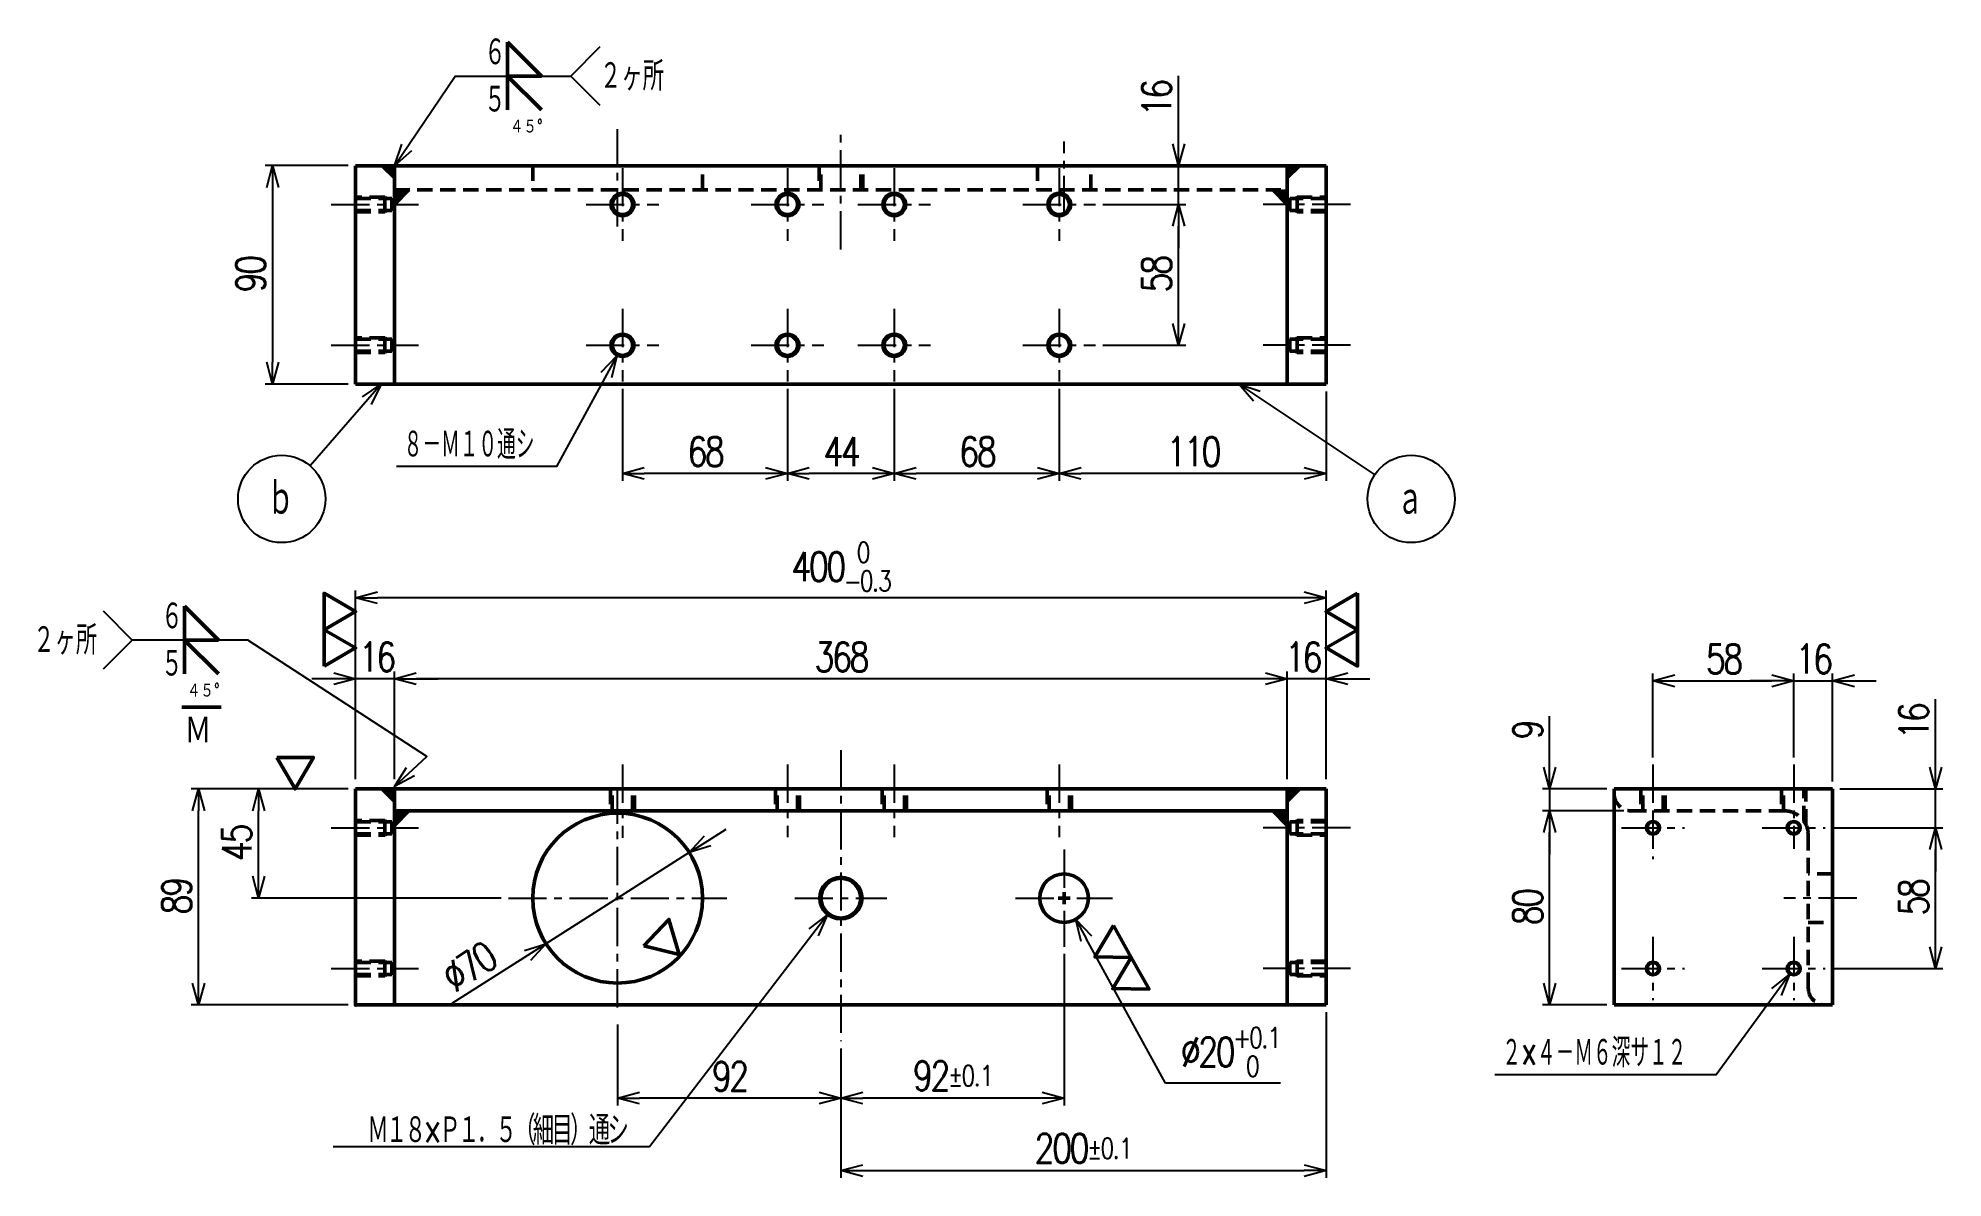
# Model space of a CAD drawing. Header units: millimetres. Extents: x -131 to 654, y -71 to 398.
import ezdxf

# ---------------------------------------------------------------- set-up
doc = ezdxf.new("R2010")
doc.units = ezdxf.units.MM
doc.header["$LTSCALE"] = 0.496063
doc.linetypes.add('CENTER', pattern=[50.8, 31.75, -6.35, 6.35, -6.35])
doc.linetypes.add('DASHED', pattern=[19.05, 12.7, -6.35])
doc.layers.add('NoLayerName_001', color=7, linetype='Continuous')
doc.styles.get("Standard").update_dxf_attribs({"font": 'txt', "bigfont": 'extfont2'})
doc.dimstyles.get("Standard").update_dxf_attribs({"dimtxt": 2.5, "dimasz": 2.5, "dimexe": 1.25, "dimexo": 0.625, "dimtad": 1, "dimdec": 3, "dimzin": 0, "dimdsep": 46, "dimtxsty": 'Standard', "dimcen": 2.5, "dimadec": 0, "dimazin": 0, "dimtfac": 0.75, "dimtdec": 3, "dimtmove": 0, "dimatfit": 3, "dimfxl": 1, "dimarcsym": 0})

msp = doc.modelspace()

# ---------------------------------------------------------------- texts
at = {"layer": 'NoLayerName_001', "color": 2, "linetype": 'Continuous', "lineweight": 50, "insert": (111.5447, -57.8765), "char_height": 12, "attachment_point": 9, "line_spacing_factor": 0.75}
msp.add_mtext('\\A1;\\W0.6667;\\T0.8750;Ｍ１８×Ｐ１．５（細目）通シ', dxfattribs=at)

# ---------------------------------------------------------------- blocks, each defined once
blk = doc.blocks.new('_OPEN30')
at = {"color": 0, "linetype": 'ByBlock', "lineweight": -2}
for p, q in [((-1, 0.267949), (0, 0)), ((0, 0), (-1, -0.267949)), ((0, 0), (-1, 0))]:
    blk.add_line(p, q, dxfattribs=at)
blk = doc.blocks.new('*D65')
at = {"layer": 'Defpoints', "color": 0}
for p in [(16, 134.4), (16, 90), (384, 90)]:
    blk.add_point(p, dxfattribs=at)
at = {"layer": 'NoLayerName_001', "color": 0, "linetype": 'Continuous', "lineweight": 25}
for p, q in [((16, 93), (16, 137.4)), ((375, 134.4), (25, 134.4)), ((384, 93), (384, 137.4))]:
    blk.add_line(p, q, dxfattribs=at)
at = {"layer": 'NoLayerName_001', "color": 0, "lineweight": 25, "xscale": 9, "yscale": 9, "zscale": 9}
for p, rotation in [((16, 134.4), 180), ((384, 134.4), 360)]:
    blk.add_blockref('_OPEN30', p, dxfattribs=dict(at, rotation=rotation))
at = {"layer": 'NoLayerName_001', "color": 2, "lineweight": 50, "insert": (200, 143.4), "char_height": 12, "attachment_point": 5}
blk.add_mtext('\\W0.8000;\\T0.8750;368', dxfattribs=at)
blk = doc.blocks.new('SX_FinishSymbol_1')
at = {"color": 0, "linetype": 'ByBlock', "lineweight": -2}
blk.add_lwpolyline([(-0.5, 0.866), (0, 0), (0.5, 0.866)], close=True, dxfattribs=at)
blk = doc.blocks.new('SX_FinishSymbol_2')
at = {"color": 0, "linetype": 'ByBlock', "lineweight": -2}
for points in [[(-1, 0.866), (-0.5, 0), (0, 0.866)], [(0, 0.866), (0.5, 0), (1, 0.866)]]:
    blk.add_lwpolyline(points, close=True, dxfattribs=at)
blk = doc.blocks.new('*D68')
at = {"layer": 'Defpoints', "color": 0}
for p in [(384, 134.4), (384, 90), (400, 90)]:
    blk.add_point(p, dxfattribs=at)
at = {"layer": 'NoLayerName_001', "color": 0, "linetype": 'Continuous', "lineweight": 25}
for p, q in [((375, 134.4), (366, 134.4)), ((384, 93), (384, 137.4)), ((400, 134.4), (384, 134.4)), ((400, 93), (400, 137.4)), ((409, 134.4), (418, 134.4))]:
    blk.add_line(p, q, dxfattribs=at)
at = {"layer": 'NoLayerName_001', "color": 0, "lineweight": 25, "xscale": 9, "yscale": 9, "zscale": 9}
blk.add_blockref('_OPEN30', (384, 134.4), dxfattribs=at)
at = {"layer": 'NoLayerName_001', "color": 0, "lineweight": 25, "xscale": 9, "yscale": 9, "zscale": 9, "rotation": 180}
blk.add_blockref('_OPEN30', (400, 134.4), dxfattribs=at)
at = {"layer": 'NoLayerName_001', "color": 2, "lineweight": 50, "insert": (390.28, 143.4), "char_height": 12, "attachment_point": 5}
blk.add_mtext('\\W0.8000;\\T0.8750;16', dxfattribs=at)
blk = doc.blocks.new('*D69')
at = {"layer": 'Defpoints', "color": 0}
for p in [(0, 134.4), (0, 90), (16, 90)]:
    blk.add_point(p, dxfattribs=at)
at = {"layer": 'NoLayerName_001', "color": 0, "linetype": 'Continuous', "lineweight": 25}
for p, q in [((-9, 134.4), (-18, 134.4)), ((0, 93), (0, 137.4)), ((16, 134.4), (0, 134.4)), ((16, 93), (16, 137.4)), ((25, 134.4), (34, 134.4))]:
    blk.add_line(p, q, dxfattribs=at)
at = {"layer": 'NoLayerName_001', "color": 0, "lineweight": 25, "xscale": 9, "yscale": 9, "zscale": 9}
blk.add_blockref('_OPEN30', (0, 134.4), dxfattribs=at)
at = {"layer": 'NoLayerName_001', "color": 0, "lineweight": 25, "xscale": 9, "yscale": 9, "zscale": 9, "rotation": 180}
blk.add_blockref('_OPEN30', (16, 134.4), dxfattribs=at)
at = {"layer": 'NoLayerName_001', "color": 2, "lineweight": 50, "insert": (8.56, 143.4), "char_height": 12, "attachment_point": 5}
blk.add_mtext('\\W0.8000;\\T0.8750;16', dxfattribs=at)
blk = doc.blocks.new('*D70')
at = {"layer": 'Defpoints', "color": 0}
for p in [(0, 167.78), (0, 90), (400, 90)]:
    blk.add_point(p, dxfattribs=at)
at = {"layer": 'NoLayerName_001', "color": 0, "linetype": 'Continuous', "lineweight": 25}
for p, q in [((0, 93), (0, 170.78)), ((391, 167.78), (9, 167.78)), ((400, 93), (400, 170.78))]:
    blk.add_line(p, q, dxfattribs=at)
at = {"layer": 'NoLayerName_001', "color": 0, "lineweight": 25, "xscale": 9, "yscale": 9, "zscale": 9}
for p, rotation in [((0, 167.78), 180), ((400, 167.78), 360)]:
    blk.add_blockref('_OPEN30', p, dxfattribs=dict(at, rotation=rotation))
at = {"layer": 'NoLayerName_001', "color": 2, "lineweight": 50, "insert": (200, 180.58), "char_height": 12, "attachment_point": 5}
blk.add_mtext('\\A1;\\W0.8000;\\T0.8750;400{\\H8.400000;\\S 0^ -0.3;}', dxfattribs=at)
blk = doc.blocks.new('*D71')
at = {"layer": 'Defpoints', "color": 0}
for p in [(-64.74, 89), (0, 89), (0, 0)]:
    blk.add_point(p, dxfattribs=at)
at = {"layer": 'NoLayerName_001', "color": 0, "linetype": 'Continuous', "lineweight": 25}
for p, q in [((-3, 89), (-67.74, 89)), ((-64.74, 9), (-64.74, 80)), ((-3, 0), (-67.74, 0))]:
    blk.add_line(p, q, dxfattribs=at)
at = {"layer": 'NoLayerName_001', "color": 0, "lineweight": 25, "xscale": 9, "yscale": 9, "zscale": 9}
for p, rotation in [((-64.74, 89), 90), ((-64.74, 0), 270)]:
    blk.add_blockref('_OPEN30', p, dxfattribs=dict(at, rotation=rotation))
at = {"layer": 'NoLayerName_001', "color": 2, "lineweight": 50, "insert": (-73.74, 44.5), "char_height": 12, "attachment_point": 5, "rotation": 90}
blk.add_mtext('\\W0.8000;\\T0.8750;89', dxfattribs=at)
blk = doc.blocks.new('*D72')
at = {"layer": 'Defpoints', "color": 0}
for p in [(-39.95, 89), (0, 89), (63, 44)]:
    blk.add_point(p, dxfattribs=at)
at = {"layer": 'NoLayerName_001', "color": 0, "linetype": 'Continuous', "lineweight": 25}
for p, q in [((-3, 89), (-42.95, 89)), ((-39.95, 53), (-39.95, 80)), ((60, 44), (-42.95, 44))]:
    blk.add_line(p, q, dxfattribs=at)
at = {"layer": 'NoLayerName_001', "color": 0, "lineweight": 25, "xscale": 9, "yscale": 9, "zscale": 9}
for p, rotation in [((-39.95, 89), 90), ((-39.95, 44), 270)]:
    blk.add_blockref('_OPEN30', p, dxfattribs=dict(at, rotation=rotation))
at = {"layer": 'NoLayerName_001', "color": 2, "lineweight": 50, "insert": (-48.95, 66.5), "char_height": 12, "attachment_point": 5, "rotation": 90}
blk.add_mtext('\\W0.8000;\\T0.8750;45', dxfattribs=at)
blk = doc.blocks.new('*D73')
at = {"layer": 'Defpoints', "color": 0}
for p in [(137.54, 62.78), (78.46, 25.22)]:
    blk.add_point(p, dxfattribs=at)
at = {"layer": 'NoLayerName_001', "color": 0, "linetype": 'Continuous', "lineweight": 25}
for p, q in [((145.13, 67.61), (152.72, 72.44)), ((137.54, 62.78), (78.46, 25.22)), ((70.87, 20.39), (39.65, 0.54))]:
    blk.add_line(p, q, dxfattribs=at)
at = {"layer": 'NoLayerName_001', "color": 0, "lineweight": 25, "xscale": 9, "yscale": 9, "zscale": 9}
for p, rotation in [((137.54, 62.78), 212.4502629233229), ((78.46, 25.22), 32.4502629233229)]:
    blk.add_blockref('_OPEN30', p, dxfattribs=dict(at, rotation=rotation))
at = {"layer": 'NoLayerName_001', "color": 2, "lineweight": 50, "insert": (46.63, 15.64), "char_height": 12, "attachment_point": 5, "rotation": 32.45026}
blk.add_mtext('\\W0.8000;\\T0.8750;%%c70', dxfattribs=at)
blk = doc.blocks.new('*D74')
at = {"layer": 'Defpoints', "color": 0}
for p in [(108, -5), (200, -15), (108, -38.4)]:
    blk.add_point(p, dxfattribs=at)
at = {"layer": 'NoLayerName_001', "color": 0, "linetype": 'Continuous', "lineweight": 25}
for p, q in [((108, -8), (108, -41.4)), ((200, -18), (200, -41.4)), ((191, -38.4), (117, -38.4))]:
    blk.add_line(p, q, dxfattribs=at)
at = {"layer": 'NoLayerName_001', "color": 0, "lineweight": 25, "xscale": 9, "yscale": 9, "zscale": 9}
for p, rotation in [((108, -38.4), 180), ((200, -38.4), 360)]:
    blk.add_blockref('_OPEN30', p, dxfattribs=dict(at, rotation=rotation))
at = {"layer": 'NoLayerName_001', "color": 2, "lineweight": 50, "insert": (154, -29.4), "char_height": 12, "attachment_point": 5}
blk.add_mtext('\\W0.8000;\\T0.8750;92', dxfattribs=at)
blk = doc.blocks.new('*D75')
at = {"layer": 'Defpoints', "color": 0}
for p in [(292, 24), (200, -15), (200, -38.4)]:
    blk.add_point(p, dxfattribs=at)
at = {"layer": 'NoLayerName_001', "color": 0, "linetype": 'Continuous', "lineweight": 25}
for p, q in [((292, 21), (292, -41.4)), ((200, -18), (200, -41.4)), ((283, -38.4), (209, -38.4))]:
    blk.add_line(p, q, dxfattribs=at)
at = {"layer": 'NoLayerName_001', "color": 0, "lineweight": 25, "xscale": 9, "yscale": 9, "zscale": 9}
for p, rotation in [((200, -38.4), 180), ((292, -38.4), 360)]:
    blk.add_blockref('_OPEN30', p, dxfattribs=dict(at, rotation=rotation))
at = {"layer": 'NoLayerName_001', "color": 2, "lineweight": 50, "insert": (246, -29.2), "char_height": 12, "attachment_point": 5}
blk.add_mtext('\\A1;\\W0.8000;\\T0.8750;92{\\H8.400000;%%p0.1}', dxfattribs=at)
blk = doc.blocks.new('*D76')
at = {"layer": 'Defpoints', "color": 0}
for p in [(400, 0), (200, -15), (400, -68.27)]:
    blk.add_point(p, dxfattribs=at)
at = {"layer": 'NoLayerName_001', "color": 0, "linetype": 'Continuous', "lineweight": 25}
for p, q in [((400, -3), (400, -71.27)), ((200, -18), (200, -71.27)), ((209, -68.27), (391, -68.27))]:
    blk.add_line(p, q, dxfattribs=at)
at = {"layer": 'NoLayerName_001', "color": 0, "lineweight": 25, "xscale": 9, "yscale": 9, "zscale": 9, "rotation": 180}
blk.add_blockref('_OPEN30', (200, -68.27), dxfattribs=at)
at = {"layer": 'NoLayerName_001', "color": 0, "lineweight": 25, "xscale": 9, "yscale": 9, "zscale": 9}
blk.add_blockref('_OPEN30', (400, -68.27), dxfattribs=at)
at = {"layer": 'NoLayerName_001', "color": 2, "lineweight": 50, "insert": (299.72, -59.07), "char_height": 12, "attachment_point": 5}
blk.add_mtext('\\A1;\\W0.8000;\\T0.8750;200{\\H8.400000;%%p0.1}', dxfattribs=at)
blk = doc.blocks.new('*D78')
at = {"layer": 'Defpoints', "color": 0}
for p in [(287.19, 52.77), (296.81, 35.23)]:
    blk.add_point(p, dxfattribs=at)
at = {"layer": 'NoLayerName_001', "color": 0, "linetype": 'Continuous', "lineweight": 50}
for p, q in [((289.5, 44), (294.5, 44)), ((292, 41.5), (292, 46.5))]:
    blk.add_line(p, q, dxfattribs=at)
at = {"layer": 'NoLayerName_001', "color": 0, "linetype": 'Continuous', "lineweight": 25}
for p, q in [((333.76, -32.19), (301.13, 27.34)), ((381.18, -32.19), (333.76, -32.19))]:
    blk.add_line(p, q, dxfattribs=at)
at = {"layer": 'NoLayerName_001', "color": 0, "lineweight": 25, "xscale": 9, "yscale": 9, "zscale": 9, "rotation": 118.7283851907574}
blk.add_blockref('_OPEN30', (296.81, 35.23), dxfattribs=at)
at = {"layer": 'NoLayerName_001', "color": 2, "lineweight": 50, "insert": (360.46, -19.39), "char_height": 12, "attachment_point": 5}
blk.add_mtext('\\A1;\\W0.8000;\\T0.8750;%%c20{\\H8.400000;\\S+0.1^  0;}', dxfattribs=at)
blk = doc.blocks.new('_NONE')
blk = doc.blocks.new('JZB_0006')
at = {"layer": 'NoLayerName_001', "color": 7, "linetype": 'Continuous', "lineweight": 50}
for p, q in [((368, 89), (0, 89)), ((368, 80), (0, 80)), ((368, 0), (0, 0))]:
    blk.add_line(p, q, dxfattribs=at)
blk.add_circle((92, 44), 35, dxfattribs=at)
blk = doc.blocks.new('JZB_0007')
at = {"layer": 'NoLayerName_001', "color": 7, "linetype": 'Continuous', "lineweight": 50}
for p, q in [((0, 89), (0, 0)), ((16, 89), (0, 89)), ((16, 0), (16, 89)), ((0, 0), (16, 0))]:
    blk.add_line(p, q, dxfattribs=at)
blk = doc.blocks.new('JZB_0008')
at = {"layer": 'NoLayerName_001', "color": 7, "linetype": 'Continuous', "lineweight": 50}
for p, q in [((0, 89), (0, 0)), ((16, 89), (0, 89)), ((16, 0), (16, 89)), ((0, 0), (16, 0))]:
    blk.add_line(p, q, dxfattribs=at)
blk = doc.blocks.new('JZB_0009')
at = {"layer": 'NoLayerName_001', "color": 4, "linetype": 'CENTER', "lineweight": 25}
blk.add_line((5, 29.84), (5, 0), dxfattribs=at)
at = {"layer": 'NoLayerName_001', "color": 3, "linetype": 'DASHED', "lineweight": 50}
for p, q in [((0, 19.84), (0, 10.84)), ((0.81, 10.84), (0.81, 19.84)), ((9.19, 10.84), (9.19, 19.84)), ((10, 10.84), (10, 19.84))]:
    blk.add_line(p, q, dxfattribs=at)
blk = doc.blocks.new('JZB_0010')
at = {"layer": 'NoLayerName_001', "color": 4, "linetype": 'CENTER', "lineweight": 25}
blk.add_line((5, 30.13), (5, 0), dxfattribs=at)
at = {"layer": 'NoLayerName_001', "color": 3, "linetype": 'DASHED', "lineweight": 50}
for p, q in [((0, 20.13), (0, 11.13)), ((0.81, 11.13), (0.81, 20.13)), ((9.19, 11.13), (9.19, 20.13)), ((10, 11.13), (10, 20.13))]:
    blk.add_line(p, q, dxfattribs=at)
blk = doc.blocks.new('JZB_0011')
at = {"layer": 'NoLayerName_001', "color": 4, "linetype": 'CENTER', "lineweight": 25}
blk.add_line((5, 29.84), (5, 0), dxfattribs=at)
at = {"layer": 'NoLayerName_001', "color": 3, "linetype": 'DASHED', "lineweight": 50}
for p, q in [((0, 19.84), (0, 10.84)), ((0.81, 10.84), (0.81, 19.84)), ((9.19, 10.84), (9.19, 19.84)), ((10, 10.84), (10, 19.84))]:
    blk.add_line(p, q, dxfattribs=at)
blk = doc.blocks.new('JZB_0012')
at = {"layer": 'NoLayerName_001', "color": 4, "linetype": 'CENTER', "lineweight": 25}
blk.add_line((5, 29.84), (5, 0), dxfattribs=at)
at = {"layer": 'NoLayerName_001', "color": 3, "linetype": 'DASHED', "lineweight": 50}
for p, q in [((0, 19.84), (0, 10.84)), ((0.81, 10.84), (0.81, 19.84)), ((9.19, 10.84), (9.19, 19.84)), ((10, 10.84), (10, 19.84))]:
    blk.add_line(p, q, dxfattribs=at)
blk = doc.blocks.new('JZB_0013')
at = {"layer": 'NoLayerName_001', "color": 4, "linetype": 'CENTER', "lineweight": 25}
blk.add_line((0, 9), (38, 9), dxfattribs=at)
at = {"layer": 'NoLayerName_001', "color": 3, "linetype": 'Continuous', "lineweight": 25}
blk.add_circle((19, 9), 9, dxfattribs=at)
at = {"layer": 'NoLayerName_001', "color": 7, "linetype": 'Continuous', "lineweight": 50}
blk.add_circle((19, 9), 8.19, dxfattribs=at)
blk = doc.blocks.new('JZB_0014')
at = {"layer": 'NoLayerName_001', "color": 4, "linetype": 'CENTER', "lineweight": 25}
blk.add_line((0, 3), (36, 3), dxfattribs=at)
at = {"layer": 'NoLayerName_001', "color": 3, "linetype": 'DASHED', "lineweight": 50}
for p, q in [((22, 6), (10, 6)), ((10, 5.46), (25, 5.46)), ((10, 0.54), (25, 0.54)), ((10, 0), (22, 0)), ((22, 6), (22.94, 5.46)), ((22, 0), (22, 6)), ((22, 0), (22.94, 0.54)), ((25, 0.54), (25, 5.46)), ((26, 3.73), (25, 5.46)), ((25, 0.54), (26, 2.27))]:
    blk.add_line(p, q, dxfattribs=at)
blk = doc.blocks.new('JZB_0015')
at = {"layer": 'NoLayerName_001', "color": 4, "linetype": 'CENTER', "lineweight": 25}
blk.add_line((0, 3), (36, 3), dxfattribs=at)
at = {"layer": 'NoLayerName_001', "color": 3, "linetype": 'DASHED', "lineweight": 50}
for p, q in [((22, 6), (10, 6)), ((10, 5.46), (25, 5.46)), ((10, 0.54), (25, 0.54)), ((10, 0), (22, 0)), ((22, 6), (22.94, 5.46)), ((22, 0), (22, 6)), ((22, 0), (22.94, 0.54)), ((25, 0.54), (25, 5.46)), ((26, 3.73), (25, 5.46)), ((25, 0.54), (26, 2.27))]:
    blk.add_line(p, q, dxfattribs=at)
blk = doc.blocks.new('JZB_0016')
at = {"layer": 'NoLayerName_001', "color": 4, "linetype": 'CENTER', "lineweight": 25}
blk.add_line((36, 3), (0, 3), dxfattribs=at)
at = {"layer": 'NoLayerName_001', "color": 3, "linetype": 'DASHED', "lineweight": 50}
for p, q in [((11, 5.46), (10, 3.73)), ((10, 2.27), (11, 0.54)), ((11, 5.46), (11, 0.54)), ((26, 5.46), (11, 5.46)), ((26, 0.54), (11, 0.54)), ((14, 6), (13.06, 5.46)), ((14, 0), (13.06, 0.54)), ((26, 6), (14, 6)), ((14, 6), (14, 0)), ((14, 0), (26, 0))]:
    blk.add_line(p, q, dxfattribs=at)
blk = doc.blocks.new('JZB_0017')
at = {"layer": 'NoLayerName_001', "color": 4, "linetype": 'CENTER', "lineweight": 25}
blk.add_line((36, 3), (0, 3), dxfattribs=at)
at = {"layer": 'NoLayerName_001', "color": 3, "linetype": 'DASHED', "lineweight": 50}
for p, q in [((11, 5.46), (10, 3.73)), ((10, 2.27), (11, 0.54)), ((11, 5.46), (11, 0.54)), ((26, 5.46), (11, 5.46)), ((26, 0.54), (11, 0.54)), ((14, 6), (13.06, 5.46)), ((14, 0), (13.06, 0.54)), ((26, 6), (14, 6)), ((14, 6), (14, 0)), ((14, 0), (26, 0))]:
    blk.add_line(p, q, dxfattribs=at)
blk = doc.blocks.new('JZB_0018')
at = {"layer": 'NoLayerName_001', "color": 4, "linetype": 'CENTER', "lineweight": 25}
blk.add_line((0, 29), (0, 0), dxfattribs=at)
blk = doc.blocks.new('JZB_0019')
at = {"layer": 'NoLayerName_001', "color": 4, "linetype": 'CENTER', "lineweight": 25}
blk.add_line((0, 29), (0, 0), dxfattribs=at)
blk = doc.blocks.new('JZB_0020')
at = {"layer": 'NoLayerName_001', "color": 4, "linetype": 'CENTER', "lineweight": 25}
blk.add_line((0, 29), (0, 0), dxfattribs=at)
blk = doc.blocks.new('JZB_0021')
at = {"layer": 'NoLayerName_001', "color": 4, "linetype": 'CENTER', "lineweight": 25}
blk.add_line((0, 29), (0, 0), dxfattribs=at)
blk = doc.blocks.new('JZB_0022')
at = {"layer": 'NoLayerName_001', "color": 4, "linetype": 'CENTER', "lineweight": 25}
blk.add_line((0, 0), (36, 0), dxfattribs=at)
blk = doc.blocks.new('JZB_0023')
at = {"layer": 'NoLayerName_001', "color": 4, "linetype": 'CENTER', "lineweight": 25}
blk.add_line((0, 0), (36, 0), dxfattribs=at)
blk = doc.blocks.new('JZB_0024')
at = {"layer": 'NoLayerName_001', "color": 4, "linetype": 'CENTER', "lineweight": 25}
blk.add_line((36, 0), (0, 0), dxfattribs=at)
blk = doc.blocks.new('JZB_0025')
at = {"layer": 'NoLayerName_001', "color": 4, "linetype": 'CENTER', "lineweight": 25}
blk.add_line((36, 0), (0, 0), dxfattribs=at)
blk = doc.blocks.new('JZB_0026')
at = {"layer": 'NoLayerName_001', "color": 4, "linetype": 'CENTER', "lineweight": 25}
for p, q in [((20, 40), (20, 0)), ((0, 20), (40, 20))]:
    blk.add_line(p, q, dxfattribs=at)
at = {"layer": 'NoLayerName_001', "color": 7, "linetype": 'Continuous', "lineweight": 50}
blk.add_circle((20, 20), 10, dxfattribs=at)
blk = doc.blocks.new('DIM_0002')
at = {"color": 2, "linetype": 'Continuous', "lineweight": 50}
for p, q in [((62.4, 74.27), (62.4, 60.32)), ((76.33, 60.32), (62.4, 74.27)), ((62.4, 60.32), (76.33, 60.32)), ((76.33, 46.37), (62.4, 60.32)), ((62.4, 60.32), (62.4, 46.37)), ((61.33, 32.76), (77.53, 32.76))]:
    blk.add_line(p, q, dxfattribs=at)
at = {"color": 3, "linetype": 'Continuous', "lineweight": 25}
for points in [[(28.8, 72.32), (40.8, 60.32), (28.8, 48.32)], [(148.88, 0), (162.22, 12.39), (88.46, 60.32), (40.8, 60.32)], [(157.11, 4.36), (148.88, 0), (153.83, 7.89)]]:
    blk.add_lwpolyline(points, dxfattribs=at)
at = {"color": 2, "linetype": 'Continuous', "lineweight": 50}
for s, height, width, p in [('６', 12, 0.666667, (52.8, 64.07)), ('２ヶ所', 12, 0.666667, (0, 54.32)), ('５', 12, 0.666667, (52.8, 44.57)), ('４５%%d', 6, 0.833333, (63.43, 36.51)), ('\u3000Ｍ\u3000', 12, 0.833333, (51.43, 17.01))]:
    blk.add_text(s, height=height, dxfattribs=dict(at, width=width)).set_placement(p)
blk = doc.blocks.new('*D79')
at = {"layer": 'Defpoints', "color": 0}
for p in [(339.2, 345.82), (384, 345.82), (305, 329.82)]:
    blk.add_point(p, dxfattribs=at)
at = {"layer": 'NoLayerName_001', "color": 0, "linetype": 'Continuous', "lineweight": 25}
for p, q in [((339.2, 345.82), (339.2, 382.85)), ((339.2, 354.82), (339.2, 363.82)), ((339.2, 329.82), (339.2, 345.82)), ((308, 329.82), (342.2, 329.82)), ((339.2, 320.82), (339.2, 311.82))]:
    blk.add_line(p, q, dxfattribs=at)
at = {"layer": 'NoLayerName_001', "color": 0, "lineweight": 25, "xscale": 9, "yscale": 9, "zscale": 9}
for p, rotation in [((339.2, 345.82), 270), ((339.2, 329.82), 90)]:
    blk.add_blockref('_OPEN30', p, dxfattribs=dict(at, rotation=rotation))
at = {"layer": 'NoLayerName_001', "color": 2, "lineweight": 50, "insert": (330.2, 373.33), "char_height": 12, "attachment_point": 5, "rotation": 90}
blk.add_mtext('\\W0.8000;\\T0.8750;16', dxfattribs=at)
blk = doc.blocks.new('*D80')
at = {"layer": 'Defpoints', "color": 0}
for p in [(305, 329.82), (339.2, 329.82), (305, 271.82)]:
    blk.add_point(p, dxfattribs=at)
at = {"layer": 'NoLayerName_001', "color": 0, "linetype": 'Continuous', "lineweight": 25}
for p, q in [((308, 329.82), (342.2, 329.82)), ((339.2, 280.82), (339.2, 320.82)), ((308, 271.82), (342.2, 271.82))]:
    blk.add_line(p, q, dxfattribs=at)
at = {"layer": 'NoLayerName_001', "color": 0, "lineweight": 25, "xscale": 9, "yscale": 9, "zscale": 9}
for p, rotation in [((339.2, 329.82), 90), ((339.2, 271.82), 270)]:
    blk.add_blockref('_OPEN30', p, dxfattribs=dict(at, rotation=rotation))
at = {"layer": 'NoLayerName_001', "color": 2, "lineweight": 50, "insert": (330.2, 300.82), "char_height": 12, "attachment_point": 5, "rotation": 90}
blk.add_mtext('\\W0.8000;\\T0.8750;58', dxfattribs=at)
blk = doc.blocks.new('*D81')
at = {"layer": 'Defpoints', "color": 0}
for p in [(0, 345.82), (-34.21, 255.82), (0, 255.82)]:
    blk.add_point(p, dxfattribs=at)
at = {"layer": 'NoLayerName_001', "color": 0, "linetype": 'Continuous', "lineweight": 25}
for p, q in [((-3, 345.82), (-37.21, 345.82)), ((-34.21, 336.82), (-34.21, 264.82)), ((-3, 255.82), (-37.21, 255.82))]:
    blk.add_line(p, q, dxfattribs=at)
at = {"layer": 'NoLayerName_001', "color": 0, "lineweight": 25, "xscale": 9, "yscale": 9, "zscale": 9}
for p, rotation in [((-34.21, 345.82), 90.00000000000001), ((-34.21, 255.82), 270)]:
    blk.add_blockref('_OPEN30', p, dxfattribs=dict(at, rotation=rotation))
at = {"layer": 'NoLayerName_001', "color": 2, "lineweight": 50, "insert": (-43.21, 300.82), "char_height": 12, "attachment_point": 5, "rotation": 90}
blk.add_mtext('\\W0.8000;\\T0.8750;90', dxfattribs=at)
blk = doc.blocks.new('DIM_0006')
at = {"color": 3, "linetype": 'Continuous', "lineweight": 25}
for points in [[(90.78, 45.56), (66, 0), (0, 0)], [(84.36, 38.8), (90.78, 45.56), (88.6, 36.5)]]:
    blk.add_lwpolyline(points, dxfattribs=at)
at = {"color": 2, "linetype": 'Continuous', "lineweight": 50, "width": 0.583333}
blk.add_text('８－Ｍ１０通シ', height=12, dxfattribs=at).set_placement((3, 3))
blk = doc.blocks.new('*D83')
at = {"layer": 'Defpoints', "color": 0}
for p in [(290, 256.82), (400, 255.82), (290, 219)]:
    blk.add_point(p, dxfattribs=at)
at = {"layer": 'NoLayerName_001', "color": 0, "linetype": 'Continuous', "lineweight": 25}
for p, q in [((290, 253.82), (290, 216)), ((400, 252.82), (400, 216)), ((391, 219), (299, 219))]:
    blk.add_line(p, q, dxfattribs=at)
at = {"layer": 'NoLayerName_001', "color": 0, "lineweight": 25, "xscale": 9, "yscale": 9, "zscale": 9, "rotation": 180}
blk.add_blockref('_OPEN30', (290, 219), dxfattribs=at)
at = {"layer": 'NoLayerName_001', "color": 0, "lineweight": 25, "xscale": 9, "yscale": 9, "zscale": 9}
blk.add_blockref('_OPEN30', (400, 219), dxfattribs=at)
at = {"layer": 'NoLayerName_001', "color": 2, "lineweight": 50, "insert": (345, 228), "char_height": 12, "attachment_point": 5}
blk.add_mtext('\\W0.8000;\\T0.8750;110', dxfattribs=at)
blk = doc.blocks.new('*D84')
at = {"layer": 'Defpoints', "color": 0}
for p in [(110, 256.82), (178, 256.82), (110, 219)]:
    blk.add_point(p, dxfattribs=at)
at = {"layer": 'NoLayerName_001', "color": 0, "linetype": 'Continuous', "lineweight": 25}
for p, q in [((110, 253.82), (110, 216)), ((178, 253.82), (178, 216)), ((169, 219), (119, 219))]:
    blk.add_line(p, q, dxfattribs=at)
at = {"layer": 'NoLayerName_001', "color": 0, "lineweight": 25, "xscale": 9, "yscale": 9, "zscale": 9, "rotation": 180}
blk.add_blockref('_OPEN30', (110, 219), dxfattribs=at)
at = {"layer": 'NoLayerName_001', "color": 0, "lineweight": 25, "xscale": 9, "yscale": 9, "zscale": 9}
blk.add_blockref('_OPEN30', (178, 219), dxfattribs=at)
at = {"layer": 'NoLayerName_001', "color": 2, "lineweight": 50, "insert": (144, 228), "char_height": 12, "attachment_point": 5}
blk.add_mtext('\\W0.8000;\\T0.8750;68', dxfattribs=at)
blk = doc.blocks.new('*D85')
at = {"layer": 'Defpoints', "color": 0}
for p in [(178, 256.82), (222, 256.82), (178, 219)]:
    blk.add_point(p, dxfattribs=at)
at = {"layer": 'NoLayerName_001', "color": 0, "linetype": 'Continuous', "lineweight": 25}
for p, q in [((178, 253.82), (178, 216)), ((222, 253.82), (222, 216)), ((213, 219), (187, 219))]:
    blk.add_line(p, q, dxfattribs=at)
at = {"layer": 'NoLayerName_001', "color": 0, "lineweight": 25, "xscale": 9, "yscale": 9, "zscale": 9, "rotation": 180}
blk.add_blockref('_OPEN30', (178, 219), dxfattribs=at)
at = {"layer": 'NoLayerName_001', "color": 0, "lineweight": 25, "xscale": 9, "yscale": 9, "zscale": 9}
blk.add_blockref('_OPEN30', (222, 219), dxfattribs=at)
at = {"layer": 'NoLayerName_001', "color": 2, "lineweight": 50, "insert": (200, 228), "char_height": 12, "attachment_point": 5}
blk.add_mtext('\\W0.8000;\\T0.8750;44', dxfattribs=at)
blk = doc.blocks.new('*D86')
at = {"layer": 'Defpoints', "color": 0}
for p in [(222, 256.82), (290, 256.82), (222, 219)]:
    blk.add_point(p, dxfattribs=at)
at = {"layer": 'NoLayerName_001', "color": 0, "linetype": 'Continuous', "lineweight": 25}
for p, q in [((222, 253.82), (222, 216)), ((290, 253.82), (290, 216)), ((281, 219), (231, 219))]:
    blk.add_line(p, q, dxfattribs=at)
at = {"layer": 'NoLayerName_001', "color": 0, "lineweight": 25, "xscale": 9, "yscale": 9, "zscale": 9, "rotation": 180}
blk.add_blockref('_OPEN30', (222, 219), dxfattribs=at)
at = {"layer": 'NoLayerName_001', "color": 0, "lineweight": 25, "xscale": 9, "yscale": 9, "zscale": 9}
blk.add_blockref('_OPEN30', (290, 219), dxfattribs=at)
at = {"layer": 'NoLayerName_001', "color": 2, "lineweight": 50, "insert": (256, 228), "char_height": 12, "attachment_point": 5}
blk.add_mtext('\\W0.8000;\\T0.8750;68', dxfattribs=at)
blk = doc.blocks.new('JZB_0027')
at = {"layer": 'NoLayerName_001', "color": 7, "linetype": 'Continuous', "lineweight": 50}
for p, q in [((368, 90), (0, 90)), ((368, 0), (0, 0))]:
    blk.add_line(p, q, dxfattribs=at)
at = {"layer": 'NoLayerName_001', "color": 3, "linetype": 'DASHED', "lineweight": 50}
for p, q in [((57, 90), (57, 80)), ((127, 80), (127, 90)), ((0, 80), (368, 80))]:
    blk.add_line(p, q, dxfattribs=at)
blk = doc.blocks.new('JZB_0028')
at = {"layer": 'NoLayerName_001', "color": 7, "linetype": 'Continuous', "lineweight": 50}
for p, q in [((0, 0), (0, 90)), ((0, 90), (16, 90)), ((16, 90), (16, 0)), ((16, 0), (0, 0))]:
    blk.add_line(p, q, dxfattribs=at)
blk = doc.blocks.new('JZB_0029')
at = {"layer": 'NoLayerName_001', "color": 4, "linetype": 'CENTER', "lineweight": 25}
for p, q in [((15, 30), (15, 0)), ((0, 15), (30, 15))]:
    blk.add_line(p, q, dxfattribs=at)
at = {"layer": 'NoLayerName_001', "color": 3, "linetype": 'Continuous', "lineweight": 25}
blk.add_circle((15, 15), 5, dxfattribs=at)
at = {"layer": 'NoLayerName_001', "color": 7, "linetype": 'Continuous', "lineweight": 50}
blk.add_circle((15, 15), 4.19, dxfattribs=at)
blk = doc.blocks.new('JZB_0030')
at = {"layer": 'NoLayerName_001', "color": 4, "linetype": 'CENTER', "lineweight": 25}
for p, q in [((15, 30), (15, 0)), ((0, 15), (30, 15))]:
    blk.add_line(p, q, dxfattribs=at)
at = {"layer": 'NoLayerName_001', "color": 3, "linetype": 'Continuous', "lineweight": 25}
blk.add_circle((15, 15), 5, dxfattribs=at)
at = {"layer": 'NoLayerName_001', "color": 7, "linetype": 'Continuous', "lineweight": 50}
blk.add_circle((15, 15), 4.19, dxfattribs=at)
blk = doc.blocks.new('JZB_0031')
at = {"layer": 'NoLayerName_001', "color": 4, "linetype": 'CENTER', "lineweight": 25}
for p, q in [((15, 30), (15, 0)), ((0, 15), (30, 15))]:
    blk.add_line(p, q, dxfattribs=at)
at = {"layer": 'NoLayerName_001', "color": 3, "linetype": 'Continuous', "lineweight": 25}
blk.add_circle((15, 15), 5, dxfattribs=at)
at = {"layer": 'NoLayerName_001', "color": 7, "linetype": 'Continuous', "lineweight": 50}
blk.add_circle((15, 15), 4.19, dxfattribs=at)
blk = doc.blocks.new('JZB_0032')
at = {"layer": 'NoLayerName_001', "color": 4, "linetype": 'CENTER', "lineweight": 25}
for p, q in [((15, 30), (15, 0)), ((0, 15), (30, 15))]:
    blk.add_line(p, q, dxfattribs=at)
at = {"layer": 'NoLayerName_001', "color": 3, "linetype": 'Continuous', "lineweight": 25}
blk.add_circle((15, 15), 5, dxfattribs=at)
at = {"layer": 'NoLayerName_001', "color": 7, "linetype": 'Continuous', "lineweight": 50}
blk.add_circle((15, 15), 4.19, dxfattribs=at)
blk = doc.blocks.new('JZB_0033')
at = {"layer": 'NoLayerName_001', "color": 4, "linetype": 'CENTER', "lineweight": 25}
for p, q in [((15, 30), (15, 0)), ((0, 15), (30, 15))]:
    blk.add_line(p, q, dxfattribs=at)
at = {"layer": 'NoLayerName_001', "color": 3, "linetype": 'Continuous', "lineweight": 25}
blk.add_circle((15, 15), 5, dxfattribs=at)
at = {"layer": 'NoLayerName_001', "color": 7, "linetype": 'Continuous', "lineweight": 50}
blk.add_circle((15, 15), 4.19, dxfattribs=at)
blk = doc.blocks.new('JZB_0034')
at = {"layer": 'NoLayerName_001', "color": 4, "linetype": 'CENTER', "lineweight": 25}
for p, q in [((15, 30), (15, 0)), ((0, 15), (30, 15))]:
    blk.add_line(p, q, dxfattribs=at)
at = {"layer": 'NoLayerName_001', "color": 3, "linetype": 'Continuous', "lineweight": 25}
blk.add_circle((15, 15), 5, dxfattribs=at)
at = {"layer": 'NoLayerName_001', "color": 7, "linetype": 'Continuous', "lineweight": 50}
blk.add_circle((15, 15), 4.19, dxfattribs=at)
blk = doc.blocks.new('JZB_0035')
at = {"layer": 'NoLayerName_001', "color": 4, "linetype": 'CENTER', "lineweight": 25}
for p, q in [((15, 30), (15, 0)), ((0, 15), (30, 15))]:
    blk.add_line(p, q, dxfattribs=at)
at = {"layer": 'NoLayerName_001', "color": 3, "linetype": 'Continuous', "lineweight": 25}
blk.add_circle((15, 15), 5, dxfattribs=at)
at = {"layer": 'NoLayerName_001', "color": 7, "linetype": 'Continuous', "lineweight": 50}
blk.add_circle((15, 15), 4.19, dxfattribs=at)
blk = doc.blocks.new('JZB_0036')
at = {"layer": 'NoLayerName_001', "color": 4, "linetype": 'CENTER', "lineweight": 25}
for p, q in [((15, 30), (15, 0)), ((0, 15), (30, 15))]:
    blk.add_line(p, q, dxfattribs=at)
at = {"layer": 'NoLayerName_001', "color": 3, "linetype": 'Continuous', "lineweight": 25}
blk.add_circle((15, 15), 5, dxfattribs=at)
at = {"layer": 'NoLayerName_001', "color": 7, "linetype": 'Continuous', "lineweight": 50}
blk.add_circle((15, 15), 4.19, dxfattribs=at)
blk = doc.blocks.new('JZB_0037')
at = {"layer": 'NoLayerName_001', "color": 4, "linetype": 'CENTER', "lineweight": 25}
blk.add_line((11, 0), (11, 30), dxfattribs=at)
at = {"layer": 'NoLayerName_001', "color": 3, "linetype": 'DASHED', "lineweight": 50}
for p, q in [((0, 20), (0, 10)), ((22, 10), (22, 20))]:
    blk.add_line(p, q, dxfattribs=at)
blk = doc.blocks.new('JZB_0038')
at = {"layer": 'NoLayerName_001', "color": 4, "linetype": 'CENTER', "lineweight": 25}
blk.add_line((0, 3), (36, 3), dxfattribs=at)
at = {"layer": 'NoLayerName_001', "color": 3, "linetype": 'DASHED', "lineweight": 50}
for p, q in [((22, 6), (10, 6)), ((10, 5.46), (25, 5.46)), ((10, 0.54), (25, 0.54)), ((10, 0), (22, 0)), ((22, 0), (22, 6)), ((22, 6), (22.94, 5.46)), ((22, 0), (22.94, 0.54)), ((25, 5.46), (25, 0.54)), ((26, 3.73), (25, 5.46)), ((25, 0.54), (26, 2.27))]:
    blk.add_line(p, q, dxfattribs=at)
blk = doc.blocks.new('JZB_0039')
at = {"layer": 'NoLayerName_001', "color": 4, "linetype": 'CENTER', "lineweight": 25}
blk.add_line((0, 3), (36, 3), dxfattribs=at)
at = {"layer": 'NoLayerName_001', "color": 3, "linetype": 'DASHED', "lineweight": 50}
for p, q in [((22, 6), (10, 6)), ((10, 5.46), (25, 5.46)), ((10, 0.54), (25, 0.54)), ((10, 0), (22, 0)), ((22, 0), (22, 6)), ((22, 6), (22.94, 5.46)), ((22, 0), (22.94, 0.54)), ((26, 3.73), (25, 5.46)), ((25, 5.46), (25, 0.54)), ((25, 0.54), (26, 2.27))]:
    blk.add_line(p, q, dxfattribs=at)
blk = doc.blocks.new('JZB_0040')
at = {"layer": 'NoLayerName_001', "color": 3, "linetype": 'DASHED', "lineweight": 50}
for p, q in [((0, 10), (0, 0)), ((0.812, 0), (0.812, 10)), ((17.188, 0), (17.188, 10)), ((18, 0), (18, 10))]:
    blk.add_line(p, q, dxfattribs=at)
blk = doc.blocks.new('JZB_0041')
at = {"layer": 'NoLayerName_001', "color": 7, "linetype": 'Continuous', "lineweight": 50}
for p, q in [((16, 90), (0, 90)), ((0, 90), (0, 0)), ((16, 0), (16, 90)), ((0, 0), (16, 0))]:
    blk.add_line(p, q, dxfattribs=at)
blk = doc.blocks.new('JZB_0042')
at = {"layer": 'NoLayerName_001', "color": 4, "linetype": 'CENTER', "lineweight": 25}
blk.add_line((36, 3), (0, 3), dxfattribs=at)
at = {"layer": 'NoLayerName_001', "color": 3, "linetype": 'DASHED', "lineweight": 50}
for p, q in [((10, 3.73), (11, 5.46)), ((11, 0.54), (10, 2.27)), ((11, 5.46), (11, 0.54)), ((26, 5.46), (11, 5.46)), ((26, 0.54), (11, 0.54)), ((14, 6), (13.06, 5.46)), ((14, 0), (13.06, 0.54)), ((14, 6), (26, 6)), ((14, 0), (14, 6)), ((26, 0), (14, 0))]:
    blk.add_line(p, q, dxfattribs=at)
blk = doc.blocks.new('JZB_0043')
at = {"layer": 'NoLayerName_001', "color": 4, "linetype": 'CENTER', "lineweight": 25}
blk.add_line((36, 3), (0, 3), dxfattribs=at)
at = {"layer": 'NoLayerName_001', "color": 3, "linetype": 'DASHED', "lineweight": 50}
for p, q in [((10, 3.73), (11, 5.46)), ((11, 0.54), (10, 2.27)), ((11, 5.46), (11, 0.54)), ((26, 5.46), (11, 5.46)), ((26, 0.54), (11, 0.54)), ((14, 6), (13.06, 5.46)), ((14, 0), (13.06, 0.54)), ((14, 6), (26, 6)), ((14, 0), (14, 6)), ((26, 0), (14, 0))]:
    blk.add_line(p, q, dxfattribs=at)
blk = doc.blocks.new('DIM_0003')
at = {"color": 2, "linetype": 'Continuous', "lineweight": 50}
for p, q in [((46.65, 50.87), (46.65, 36.92)), ((60.58, 36.92), (46.65, 50.87)), ((46.65, 36.92), (60.58, 36.92)), ((60.58, 22.97), (46.65, 36.92)), ((46.65, 36.92), (46.65, 22.97))]:
    blk.add_line(p, q, dxfattribs=at)
at = {"color": 3, "linetype": 'Continuous', "lineweight": 25}
for points in [[(84.71, 48.92), (72.71, 36.92), (84.71, 24.92)], [(0, 0), (25.05, 36.92), (72.71, 36.92)], [(7.05, 6.09), (0, 0), (3.06, 8.8)]]:
    blk.add_lwpolyline(points, dxfattribs=at)
at = {"color": 2, "linetype": 'Continuous', "lineweight": 50}
for s, height, width, p in [('６', 12, 0.666667, (37.05, 40.67)), ('２ヶ所', 12, 0.666667, (84.71, 30.92)), ('５', 12, 0.666667, (37.05, 21.17)), ('４５%%d', 6, 0.833333, (47.68, 13.11))]:
    blk.add_text(s, height=height, dxfattribs=dict(at, width=width)).set_placement(p)
blk = doc.blocks.new('DIM_0004')
at = {"color": 3, "linetype": 'Continuous', "lineweight": 25}
for points in [[(58.96, 65.34), (29.78, 31.61)], [(51.25, 60.11), (58.96, 65.34), (54.9, 56.95)]]:
    blk.add_lwpolyline(points, dxfattribs=at)
blk.add_circle((18, 18), 18, dxfattribs=at)
at = {"color": 2, "linetype": 'Continuous', "lineweight": 50, "width": 0.666667}
blk.add_text('ｂ', height=15, dxfattribs=at).set_placement((12, 10.5))
blk = doc.blocks.new('DIM_0005')
at = {"color": 3, "linetype": 'Continuous', "lineweight": 25}
for points in [[(6.15, 58.34), (0, 65.34), (8.83, 62.36)], [(0, 65.34), (56.1, 27.98)]]:
    blk.add_lwpolyline(points, dxfattribs=at)
blk.add_circle((71.08, 18), 18, dxfattribs=at)
at = {"color": 2, "linetype": 'Continuous', "lineweight": 50, "width": 0.666667}
blk.add_text('ａ', height=15, dxfattribs=at).set_placement((65.08, 10.5))
blk = doc.blocks.new('DIM_0007')
at = {"color": 3, "linetype": 'Continuous', "lineweight": 25}
for points in [[(121.35, 41.32), (91.2, 0), (0, 0)], [(114.1, 35.47), (121.35, 41.32), (117.99, 32.63)]]:
    blk.add_lwpolyline(points, dxfattribs=at)
at = {"color": 2, "linetype": 'Continuous', "lineweight": 50, "width": 0.583333}
blk.add_text('２×４－Ｍ６深サ１２', height=12, dxfattribs=at).set_placement((3, 3))
blk = doc.blocks.new('*D88')
at = {"layer": 'Defpoints', "color": 0}
for p in [(608.71, 89), (651.2, 89), (605.71, 73)]:
    blk.add_point(p, dxfattribs=at)
at = {"layer": 'NoLayerName_001', "color": 0, "linetype": 'Continuous', "lineweight": 25}
for p, q in [((651.2, 89), (651.2, 126.03)), ((651.2, 98), (651.2, 107)), ((611.71, 89), (654.2, 89)), ((651.2, 73), (651.2, 89)), ((608.71, 73), (654.2, 73)), ((651.2, 64), (651.2, 55))]:
    blk.add_line(p, q, dxfattribs=at)
at = {"layer": 'NoLayerName_001', "color": 0, "lineweight": 25, "xscale": 9, "yscale": 9, "zscale": 9}
for p, rotation in [((651.2, 89), 270), ((651.2, 73), 90)]:
    blk.add_blockref('_OPEN30', p, dxfattribs=dict(at, rotation=rotation))
at = {"layer": 'NoLayerName_001', "color": 2, "lineweight": 50, "insert": (642.2, 116.51), "char_height": 12, "attachment_point": 5, "rotation": 90}
blk.add_mtext('\\W0.8000;\\T0.8750;16', dxfattribs=at)
blk = doc.blocks.new('*D89')
at = {"layer": 'Defpoints', "color": 0}
for p in [(605.71, 73), (651.2, 73), (605.71, 15)]:
    blk.add_point(p, dxfattribs=at)
at = {"layer": 'NoLayerName_001', "color": 0, "linetype": 'Continuous', "lineweight": 25}
for p, q in [((608.71, 73), (654.2, 73)), ((651.2, 24), (651.2, 64)), ((608.71, 15), (654.2, 15))]:
    blk.add_line(p, q, dxfattribs=at)
at = {"layer": 'NoLayerName_001', "color": 0, "lineweight": 25, "xscale": 9, "yscale": 9, "zscale": 9}
for p, rotation in [((651.2, 73), 90), ((651.2, 15), 270)]:
    blk.add_blockref('_OPEN30', p, dxfattribs=dict(at, rotation=rotation))
at = {"layer": 'NoLayerName_001', "color": 2, "lineweight": 50, "insert": (642.2, 44), "char_height": 12, "attachment_point": 5, "rotation": 90}
blk.add_mtext('\\W0.8000;\\T0.8750;58', dxfattribs=at)
blk = doc.blocks.new('*D90')
at = {"layer": 'Defpoints', "color": 0}
for p in [(608.71, 133.54), (592.71, 99), (608.71, 89)]:
    blk.add_point(p, dxfattribs=at)
at = {"layer": 'NoLayerName_001', "color": 0, "linetype": 'Continuous', "lineweight": 25}
for p, q in [((583.71, 133.54), (574.71, 133.54)), ((592.71, 102), (592.71, 136.54)), ((592.71, 133.54), (608.71, 133.54)), ((608.71, 92), (608.71, 136.54)), ((617.71, 133.54), (626.71, 133.54))]:
    blk.add_line(p, q, dxfattribs=at)
at = {"layer": 'NoLayerName_001', "color": 0, "lineweight": 25, "xscale": 9, "yscale": 9, "zscale": 9}
blk.add_blockref('_OPEN30', (592.71, 133.54), dxfattribs=at)
at = {"layer": 'NoLayerName_001', "color": 0, "lineweight": 25, "xscale": 9, "yscale": 9, "zscale": 9, "rotation": 180}
blk.add_blockref('_OPEN30', (608.71, 133.54), dxfattribs=at)
at = {"layer": 'NoLayerName_001', "color": 2, "lineweight": 50, "insert": (600.71, 142.54), "char_height": 12, "attachment_point": 5}
blk.add_mtext('\\W0.8000;\\T0.8750;16', dxfattribs=at)
blk = doc.blocks.new('*D91')
at = {"layer": 'Defpoints', "color": 0}
for p in [(592.71, 133.54), (534.71, 99), (592.71, 100)]:
    blk.add_point(p, dxfattribs=at)
at = {"layer": 'NoLayerName_001', "color": 0, "linetype": 'Continuous', "lineweight": 25}
for p, q in [((534.71, 102), (534.71, 136.54)), ((543.71, 133.54), (583.71, 133.54)), ((592.71, 103), (592.71, 136.54))]:
    blk.add_line(p, q, dxfattribs=at)
at = {"layer": 'NoLayerName_001', "color": 0, "lineweight": 25, "xscale": 9, "yscale": 9, "zscale": 9, "rotation": 180}
blk.add_blockref('_OPEN30', (534.71, 133.54), dxfattribs=at)
at = {"layer": 'NoLayerName_001', "color": 0, "lineweight": 25, "xscale": 9, "yscale": 9, "zscale": 9}
blk.add_blockref('_OPEN30', (592.71, 133.54), dxfattribs=at)
at = {"layer": 'NoLayerName_001', "color": 2, "lineweight": 50, "insert": (563.71, 142.54), "char_height": 12, "attachment_point": 5}
blk.add_mtext('\\W0.8000;\\T0.8750;58', dxfattribs=at)
blk = doc.blocks.new('*D92')
at = {"layer": 'Defpoints', "color": 0}
for p in [(518.71, 89), (492.12, 80), (525.71, 80)]:
    blk.add_point(p, dxfattribs=at)
at = {"layer": 'NoLayerName_001', "color": 0, "linetype": 'Continuous', "lineweight": 25}
for p, q in [((492.12, 89), (492.12, 118.94)), ((492.12, 98), (492.12, 107)), ((515.71, 89), (489.12, 89)), ((492.12, 89), (492.12, 80)), ((522.71, 80), (489.12, 80)), ((492.12, 71), (492.12, 62))]:
    blk.add_line(p, q, dxfattribs=at)
at = {"layer": 'NoLayerName_001', "color": 0, "lineweight": 25, "xscale": 9, "yscale": 9, "zscale": 9}
for p, rotation in [((492.12, 89), 270), ((492.12, 80), 90)]:
    blk.add_blockref('_OPEN30', p, dxfattribs=dict(at, rotation=rotation))
at = {"layer": 'NoLayerName_001', "color": 2, "lineweight": 50, "insert": (483.12, 112.97), "char_height": 12, "attachment_point": 5, "rotation": 90}
blk.add_mtext('\\W0.8000;\\T0.8750;9', dxfattribs=at)
blk = doc.blocks.new('*D93')
at = {"layer": 'Defpoints', "color": 0}
for p in [(492.12, 80), (525.71, 80), (518.71, 0)]:
    blk.add_point(p, dxfattribs=at)
at = {"layer": 'NoLayerName_001', "color": 0, "linetype": 'Continuous', "lineweight": 25}
for p, q in [((522.71, 80), (489.12, 80)), ((492.12, 9), (492.12, 71)), ((515.71, 0), (489.12, 0))]:
    blk.add_line(p, q, dxfattribs=at)
at = {"layer": 'NoLayerName_001', "color": 0, "lineweight": 25, "xscale": 9, "yscale": 9, "zscale": 9}
for p, rotation in [((492.12, 80), 90), ((492.12, 0), 270)]:
    blk.add_blockref('_OPEN30', p, dxfattribs=dict(at, rotation=rotation))
at = {"layer": 'NoLayerName_001', "color": 2, "lineweight": 50, "insert": (483.12, 40), "char_height": 12, "attachment_point": 5, "rotation": 90}
blk.add_mtext('\\W0.8000;\\T0.8750;80', dxfattribs=at)
blk = doc.blocks.new('JZB_0044')
at = {"layer": 'NoLayerName_001', "color": 7, "linetype": 'Continuous', "lineweight": 50}
for p, q in [((90, 89), (0, 89)), ((0, 0), (0, 89)), ((90, 0), (90, 89)), ((0, 0), (90, 0))]:
    blk.add_line(p, q, dxfattribs=at)
blk = doc.blocks.new('JZB_0045')
at = {"layer": 'NoLayerName_001', "color": 3, "linetype": 'DASHED', "lineweight": 50}
for p, q in [((7, 80), (70, 80)), ((80, 70), (80, 7))]:
    blk.add_line(p, q, dxfattribs=at)
for centre, radius, start, end in [((7, 87), 7, 180, 270), ((70, 70), 10, 0, 90), ((87, 7), 7, 180, 270)]:
    blk.add_arc(centre, radius, start, end, dxfattribs=at)
blk = doc.blocks.new('JZB_0046')
at = {"layer": 'NoLayerName_001', "color": 4, "linetype": 'CENTER', "lineweight": 25}
for p, q in [((13, 20), (13, 0)), ((0, 13), (26, 13))]:
    blk.add_line(p, q, dxfattribs=at)
at = {"layer": 'NoLayerName_001', "color": 3, "linetype": 'Continuous', "lineweight": 25}
blk.add_circle((13, 13), 3, dxfattribs=at)
at = {"layer": 'NoLayerName_001', "color": 7, "linetype": 'Continuous', "lineweight": 50}
blk.add_circle((13, 13), 2.46, dxfattribs=at)
blk = doc.blocks.new('JZB_0047')
at = {"layer": 'NoLayerName_001', "color": 4, "linetype": 'CENTER', "lineweight": 25}
blk.add_line((0, 3), (26, 3), dxfattribs=at)
at = {"layer": 'NoLayerName_001', "color": 3, "linetype": 'Continuous', "lineweight": 25}
blk.add_circle((13, 3), 3, dxfattribs=at)
at = {"layer": 'NoLayerName_001', "color": 7, "linetype": 'Continuous', "lineweight": 50}
blk.add_circle((13, 3), 2.46, dxfattribs=at)
blk = doc.blocks.new('JZB_0048')
at = {"layer": 'NoLayerName_001', "color": 4, "linetype": 'CENTER', "lineweight": 25}
for p, q in [((13, 26), (13, 0)), ((0, 13), (26, 13))]:
    blk.add_line(p, q, dxfattribs=at)
at = {"layer": 'NoLayerName_001', "color": 3, "linetype": 'Continuous', "lineweight": 25}
blk.add_circle((13, 13), 3, dxfattribs=at)
at = {"layer": 'NoLayerName_001', "color": 7, "linetype": 'Continuous', "lineweight": 50}
blk.add_circle((13, 13), 2.46, dxfattribs=at)
blk = doc.blocks.new('JZB_0049')
at = {"layer": 'NoLayerName_001', "color": 4, "linetype": 'CENTER', "lineweight": 25}
for p, q in [((13, 26), (13, 0)), ((0, 13), (26, 13))]:
    blk.add_line(p, q, dxfattribs=at)
at = {"layer": 'NoLayerName_001', "color": 3, "linetype": 'Continuous', "lineweight": 25}
blk.add_circle((13, 13), 3, dxfattribs=at)
at = {"layer": 'NoLayerName_001', "color": 7, "linetype": 'Continuous', "lineweight": 50}
blk.add_circle((13, 13), 2.46, dxfattribs=at)
blk = doc.blocks.new('JZB_0050')
at = {"layer": 'NoLayerName_001', "color": 3, "linetype": 'DASHED', "lineweight": 50}
for p, q in [((20, 20), (10, 20)), ((10, 0), (20, 0))]:
    blk.add_line(p, q, dxfattribs=at)
at = {"layer": 'NoLayerName_001', "color": 4, "linetype": 'CENTER', "lineweight": 25}
blk.add_line((29.99995, 10), (0, 10), dxfattribs=at)
blk = doc.blocks.new('JZB_0051')
at = {"layer": 'NoLayerName_001', "color": 4, "linetype": 'CENTER', "lineweight": 25}
blk.add_line((5, 19), (5, 0), dxfattribs=at)
at = {"layer": 'NoLayerName_001', "color": 3, "linetype": 'DASHED', "lineweight": 50}
for p, q in [((0, 9), (0, 0)), ((0.81, 0), (0.81, 9)), ((9.19, 0), (9.19, 9)), ((10, 0), (10, 9))]:
    blk.add_line(p, q, dxfattribs=at)
blk = doc.blocks.new('JZB_0052')
at = {"layer": 'NoLayerName_001', "color": 4, "linetype": 'CENTER', "lineweight": 25}
blk.add_line((5, 34.64), (5, 0), dxfattribs=at)
at = {"layer": 'NoLayerName_001', "color": 3, "linetype": 'DASHED', "lineweight": 50}
for p, q in [((0, 24.64), (0, 15.64)), ((0.81, 15.64), (0.81, 24.64)), ((9.19, 11.38), (9.19, 24.64)), ((10, 10), (10, 24.64))]:
    blk.add_line(p, q, dxfattribs=at)
blk = doc.blocks.new('JZB_0053')
at = {"layer": 'NoLayerName_001', "color": 4, "linetype": 'CENTER', "lineweight": 25}
blk.add_line((0, 34.63), (0, 0), dxfattribs=at)
blk = doc.blocks.new('JZB_0054')
at = {"layer": 'NoLayerName_001', "color": 4, "linetype": 'CENTER', "lineweight": 25}
blk.add_line((0, 34.64), (0, 0), dxfattribs=at)
blk = doc.blocks.new('JZB_0055')
at = {"layer": 'NoLayerName_001', "color": 4, "linetype": 'CENTER', "lineweight": 25}
blk.add_line((0, 19.83), (0, 0), dxfattribs=at)

# ---------------------------------------------------------------- dimensions: what is measured, and where the dimension line sits
at = {"layer": 'NoLayerName_001', "color": 3, "linetype": 'Continuous', "lineweight": 50}
for base, p1, p2, angle, override, picture, middle in [((339.2026, 345.8171), (305, 329.8171), (384, 345.8171), 90, {"dimtxt": 12, "dimasz": 9, "dimexe": 3, "dimexo": 3, "dimgap": 3, "dimzin": 8, "dimblk": 'OPEN30', "dimse2": 1, "dimclrd": 0, "dimclre": 0, "dimclrt": 2, "dimtp": 0, "dimtm": 0, "dimlwd": 25, "dimlwe": 25}, '*D79', (339.2026, 373.3314)), ((-34.2097, 255.8171), (0, 345.8171), (0, 255.8171), 270, {"dimtxt": 12, "dimasz": 9, "dimexe": 3, "dimexo": 3, "dimgap": 3, "dimzin": 8, "dimblk": 'OPEN30', "dimclrd": 0, "dimclre": 0, "dimclrt": 2, "dimtp": 0, "dimtm": 0, "dimlwd": 25, "dimlwe": 25}, '*D81', (-34.2097, 300.8171)), ((339.2026, 329.8171), (305, 271.8171), (305, 329.8171), 90, {"dimtxt": 12, "dimasz": 9, "dimexe": 3, "dimexo": 3, "dimgap": 3, "dimzin": 8, "dimblk": 'OPEN30', "dimclrd": 0, "dimclre": 0, "dimclrt": 2, "dimtp": 0, "dimtm": 0, "dimlwd": 25, "dimlwe": 25}, '*D80', (339.2026, 300.8171)), ((110, 218.996), (178, 256.8171), (110, 256.8171), 180, {"dimtxt": 12, "dimasz": 9, "dimexe": 3, "dimexo": 3, "dimgap": 3, "dimzin": 8, "dimblk": 'OPEN30', "dimclrd": 0, "dimclre": 0, "dimclrt": 2, "dimtp": 0, "dimtm": 0, "dimlwd": 25, "dimlwe": 25}, '*D84', (144, 218.996)), ((178, 218.996), (222, 256.8171), (178, 256.8171), 180, {"dimtxt": 12, "dimasz": 9, "dimexe": 3, "dimexo": 3, "dimgap": 3, "dimzin": 8, "dimblk": 'OPEN30', "dimclrd": 0, "dimclre": 0, "dimclrt": 2, "dimtp": 0, "dimtm": 0, "dimlwd": 25, "dimlwe": 25}, '*D85', (200, 218.996)), ((222, 218.996), (290, 256.8171), (222, 256.8171), 180, {"dimtxt": 12, "dimasz": 9, "dimexe": 3, "dimexo": 3, "dimgap": 3, "dimzin": 8, "dimblk": 'OPEN30', "dimclrd": 0, "dimclre": 0, "dimclrt": 2, "dimtp": 0, "dimtm": 0, "dimlwd": 25, "dimlwe": 25}, '*D86', (256, 218.996)), ((290, 218.996), (400, 255.8171), (290, 256.8171), 180, {"dimtxt": 12, "dimasz": 9, "dimexe": 3, "dimexo": 3, "dimgap": 3, "dimzin": 8, "dimblk": 'OPEN30', "dimclrd": 0, "dimclre": 0, "dimclrt": 2, "dimtp": 0, "dimtm": 0, "dimlwd": 25, "dimlwe": 25}, '*D83', (345, 218.996)), ((0, 167.7804), (400, 90), (0, 90), 180, {"dimtxt": 12, "dimasz": 9, "dimexe": 3, "dimexo": 3, "dimgap": 3, "dimzin": 8, "dimblk": 'OPEN30', "dimclrd": 0, "dimclre": 0, "dimclrt": 2, "dimtol": 1, "dimtp": 0, "dimtm": 0.3, "dimtfac": 0.7, "dimtdec": 1, "dimtolj": 1, "dimlwd": 25, "dimlwe": 25}, '*D70', (200, 167.7804)), ((0, 134.4008), (16, 90), (0, 90), 180, {"dimtxt": 12, "dimasz": 9, "dimexe": 3, "dimexo": 3, "dimgap": 3, "dimzin": 8, "dimblk": 'OPEN30', "dimclrd": 0, "dimclre": 0, "dimclrt": 2, "dimtp": 0, "dimtm": 0, "dimlwd": 25, "dimlwe": 25}, '*D69', (8.5592, 134.4008)), ((16, 134.4008), (384, 90), (16, 90), 180, {"dimtxt": 12, "dimasz": 9, "dimexe": 3, "dimexo": 3, "dimgap": 3, "dimzin": 8, "dimblk": 'OPEN30', "dimclrd": 0, "dimclre": 0, "dimclrt": 2, "dimtp": 0, "dimtm": 0, "dimlwd": 25, "dimlwe": 25}, '*D65', (200, 134.4008)), ((384, 134.4008), (400, 90), (384, 90), 180, {"dimtxt": 12, "dimasz": 9, "dimexe": 3, "dimexo": 3, "dimgap": 3, "dimzin": 8, "dimblk": 'OPEN30', "dimclrd": 0, "dimclre": 0, "dimclrt": 2, "dimtp": 0, "dimtm": 0, "dimlwd": 25, "dimlwe": 25}, '*D68', (390.2848, 134.4008)), ((651.2016, 89), (605.708, 73), (608.708, 89), 90, {"dimtxt": 12, "dimasz": 9, "dimexe": 3, "dimexo": 3, "dimgap": 3, "dimzin": 8, "dimblk": 'OPEN30', "dimclrd": 0, "dimclre": 0, "dimclrt": 2, "dimtp": 0, "dimtm": 0, "dimlwd": 25, "dimlwe": 25}, '*D88', (651.2016, 116.5143)), ((492.1214, 80), (518.708, 89), (525.708, 80), 270, {"dimtxt": 12, "dimasz": 9, "dimexe": 3, "dimexo": 3, "dimgap": 3, "dimzin": 8, "dimblk": 'OPEN30', "dimclrd": 0, "dimclre": 0, "dimclrt": 2, "dimtp": 0, "dimtm": 0, "dimlwd": 25, "dimlwe": 25}, '*D92', (492.1214, 112.9714)), ((-64.7388, 89), (0, 0), (0, 89), 90, {"dimtxt": 12, "dimasz": 9, "dimexe": 3, "dimexo": 3, "dimgap": 3, "dimzin": 8, "dimblk": 'OPEN30', "dimclrd": 0, "dimclre": 0, "dimclrt": 2, "dimtp": 0, "dimtm": 0, "dimlwd": 25, "dimlwe": 25}, '*D71', (-64.7388, 44.5)), ((-39.953, 89), (63, 44), (0, 89), 90, {"dimtxt": 12, "dimasz": 9, "dimexe": 3, "dimexo": 3, "dimgap": 3, "dimzin": 8, "dimblk": 'OPEN30', "dimclrd": 0, "dimclre": 0, "dimclrt": 2, "dimtp": 0, "dimtm": 0, "dimlwd": 25, "dimlwe": 25}, '*D72', (-39.953, 66.5)), ((492.1214, 80), (518.708, 0), (525.708, 80), 90, {"dimtxt": 12, "dimasz": 9, "dimexe": 3, "dimexo": 3, "dimgap": 3, "dimzin": 8, "dimblk": 'OPEN30', "dimclrd": 0, "dimclre": 0, "dimclrt": 2, "dimtp": 0, "dimtm": 0, "dimlwd": 25, "dimlwe": 25}, '*D93', (492.1214, 40)), ((651.2016, 73), (605.708, 15), (605.708, 73), 90, {"dimtxt": 12, "dimasz": 9, "dimexe": 3, "dimexo": 3, "dimgap": 3, "dimzin": 8, "dimblk": 'OPEN30', "dimclrd": 0, "dimclre": 0, "dimclrt": 2, "dimtp": 0, "dimtm": 0, "dimlwd": 25, "dimlwe": 25}, '*D89', (651.2016, 44)), ((200, -38.396), (292, 24), (200, -15), 180, {"dimtxt": 12, "dimasz": 9, "dimexe": 3, "dimexo": 3, "dimgap": 3, "dimzin": 8, "dimblk": 'OPEN30', "dimclrd": 0, "dimclre": 0, "dimclrt": 2, "dimtol": 1, "dimtp": 0.1, "dimtm": 0.1, "dimtfac": 0.7, "dimtdec": 1, "dimtolj": 1, "dimlwd": 25, "dimlwe": 25}, '*D75', (246, -38.396)), ((108, -38.396), (200, -15), (108, -5), 180, {"dimtxt": 12, "dimasz": 9, "dimexe": 3, "dimexo": 3, "dimgap": 3, "dimzin": 8, "dimblk": 'OPEN30', "dimclrd": 0, "dimclre": 0, "dimclrt": 2, "dimtp": 0, "dimtm": 0, "dimlwd": 25, "dimlwe": 25}, '*D74', (154, -38.396))]:
    dim = msp.add_linear_dim(base=base, p1=p1, p2=p2, angle=angle, text='\\W0.8000;\\T0.8750;<>', dimstyle='Standard', override=override, dxfattribs=at)
    dim.commit()
    dim.dimension.update_dxf_attribs({"geometry": picture, "text_midpoint": middle, "dimtype": 160})
for base, p1, p2, override, picture, middle in [((592.708, 133.5374), (534.708, 99.0001), (592.708, 100), {"dimtxt": 12, "dimasz": 9, "dimexe": 3, "dimexo": 3, "dimgap": 3, "dimzin": 8, "dimblk": 'OPEN30', "dimclrd": 0, "dimclre": 0, "dimclrt": 2, "dimtp": 0, "dimtm": 0, "dimlwd": 25, "dimlwe": 25}, '*D91', (563.708, 133.5374)), ((608.708, 133.5374), (592.708, 99.0001), (608.708, 89), {"dimtxt": 12, "dimasz": 9, "dimexe": 3, "dimexo": 3, "dimgap": 3, "dimzin": 8, "dimblk": 'OPEN30', "dimclrd": 0, "dimclre": 0, "dimclrt": 2, "dimtp": 0, "dimtm": 0, "dimlwd": 25, "dimlwe": 25}, '*D90', (600.708, 133.5374)), ((400, -68.2719), (200, -15), (400, 0), {"dimtxt": 12, "dimasz": 9, "dimexe": 3, "dimexo": 3, "dimgap": 3, "dimzin": 8, "dimblk": 'OPEN30', "dimclrd": 0, "dimclre": 0, "dimclrt": 2, "dimtol": 1, "dimtp": 0.1, "dimtm": 0.1, "dimtfac": 0.7, "dimtdec": 1, "dimtolj": 1, "dimlwd": 25, "dimlwe": 25}, '*D76', (299.7158, -68.2719))]:
    dim = msp.add_linear_dim(base=base, p1=p1, p2=p2, text='\\W0.8000;\\T0.8750;<>', dimstyle='Standard', override=override, dxfattribs=at)
    dim.commit()
    dim.dimension.update_dxf_attribs({"geometry": picture, "text_midpoint": middle, "dimtype": 160})
for p1, p2, override, picture, middle in [((137.535, 62.7799), (78.465, 25.2201), {"dimtxt": 12, "dimasz": 9, "dimexe": 3, "dimexo": 3, "dimgap": 3, "dimzin": 8, "dimpost": '%%c<>', "dimblk": 'OPEN30', "dimclrd": 0, "dimclre": 0, "dimclrt": 2, "dimtp": 0, "dimtm": 0, "dimlwd": 25, "dimlwe": 25}, '*D73', (51.4615, 8.05)), ((287.1934, 52.7691), (296.8066, 35.2309), {"dimtxt": 12, "dimasz": 9, "dimexe": 3, "dimexo": 3, "dimgap": 3, "dimtad": 3, "dimtih": 1, "dimtoh": 1, "dimzin": 8, "dimpost": '%%c<>', "dimblk1": 'NONE', "dimblk2": 'OPEN30', "dimsah": 1, "dimse1": 1, "dimclrd": 0, "dimclre": 0, "dimclrt": 2, "dimtol": 1, "dimtp": 0.1, "dimtm": 0, "dimtfac": 0.7, "dimtdec": 1, "dimtofl": 0, "dimtolj": 1, "dimlwd": 25, "dimlwe": 65534}, '*D78', (360.4624, -32.1909))]:
    dim = msp.add_diameter_dim_2p(p1=p1, p2=p2, text='\\W0.8000;\\T0.8750;<>', dimstyle='Standard', override=override, dxfattribs=at)
    dim.commit()
    dim.dimension.update_dxf_attribs({"geometry": picture, "text_midpoint": middle, "dimtype": 163})

# ---------------------------------------------------------------- hatches: boundary and pattern name
at = {"layer": 'NoLayerName_001', "linetype": 'Continuous', "lineweight": 25}
h = msp.add_hatch(dxfattribs=at)
h.set_pattern_fill('ANSI31', color=6, scale=0.04725)
h.set_pattern_definition([(45, (0, 345.81709), (-0.1060793, 0.1060793), [])])
h.paths.add_polyline_path([(16, 345.8171), (16, 340.8171), (11, 345.8171)])
h = msp.add_hatch(dxfattribs=at)
h.set_pattern_fill('ANSI31', color=6, scale=0.04725, angle=90)
h.set_pattern_definition([(135, (0, 345.81709), (-0.106079275, -0.106079275), [])])
h.paths.add_polyline_path([(384, 345.8171), (384, 340.8171), (389, 345.8171)])
h = msp.add_hatch(dxfattribs=at)
h.set_pattern_fill('ANSI31', color=6, scale=0.04725)
h.set_pattern_definition([(45, (0, 345.81709), (-0.1060793, 0.1060793), [])])
h.paths.add_polyline_path([(22, 335.8171), (16, 329.8171), (16, 335.8171)])
h = msp.add_hatch(dxfattribs=at)
h.set_pattern_fill('ANSI31', color=6, scale=0.04725, angle=90)
h.set_pattern_definition([(135, (0, 345.81709), (-0.106079275, -0.106079275), [])])
h.paths.add_polyline_path([(378, 335.8171), (384, 329.8171), (384, 335.8171)])
h = msp.add_hatch(dxfattribs=at)
h.set_pattern_fill('ANSI31', color=6, scale=0.04725)
h.set_pattern_definition([(45, (0, 345.81709), (-0.106079275, 0.106079275), [])])
h.paths.add_polyline_path([(384, 335.8171), (384, 330.8171), (379, 335.8171)])
h = msp.add_hatch(dxfattribs=at)
h.set_pattern_fill('ANSI31', color=6, scale=0.04725)
h.paths.add_polyline_path([(16, 89), (16, 84), (11, 89)])
h = msp.add_hatch(dxfattribs=at)
h.set_pattern_fill('ANSI31', color=6, scale=0.04725, angle=90)
h.paths.add_polyline_path([(384, 89), (384, 84), (389, 89)])
h = msp.add_hatch(dxfattribs=at)
h.set_pattern_fill('ANSI31', color=6, scale=0.04725)
h.paths.add_polyline_path([(22, 80), (16, 74), (16, 80)])
h = msp.add_hatch(dxfattribs=at)
h.set_pattern_fill('ANSI31', color=6, scale=0.04725, angle=90)
h.paths.add_polyline_path([(378, 80), (384, 74), (384, 80)])

# ---------------------------------------------------------------- linework, layer by layer
at = {"layer": 'NoLayerName_001', "color": 4, "linetype": 'CENTER', "lineweight": 25}
for p, q in [((108, 320.8171), (108, 360.8171)), ((200, 311.3133), (200, 360.8171)), ((200, 105), (200, -15)), ((108, -1), (108, 89)), ((63, 44), (153, 44))]:
    msp.add_line(p, q, dxfattribs=at)
at = {"layer": 'NoLayerName_001', "color": 6, "linetype": 'Continuous', "lineweight": 50}
for p, q in [((11, 345.8171), (16, 340.8171)), ((389, 345.8171), (384, 340.8171)), ((16, 329.8171), (22, 335.8171)), ((384, 329.8171), (378, 335.8171)), ((379, 335.8171), (384, 330.8171)), ((11, 89), (16, 84)), ((389, 89), (384, 84)), ((16, 74), (22, 80)), ((384, 74), (378, 80))]:
    msp.add_line(p, q, dxfattribs=at)
at = {"layer": 'NoLayerName_001', "color": 7, "linetype": 'Continuous', "lineweight": 50}
msp.add_point((0, 0), dxfattribs=at)

# ---------------------------------------------------------------- block references
at = {"layer": 'NoLayerName_001', "color": 3, "linetype": 'Continuous', "lineweight": 25}
for name, p in [('DIM_0003', (16, 345.8171)), ('DIM_0006', (16.8304, 221.8664)), ('DIM_0004', (-48.4345, 190.4803)), ('DIM_0005', (363.9581, 190.4803)), ('DIM_0002', (-132.8808, 90)), ('DIM_0007', (469.5899, -28.7412))]:
    msp.add_blockref(name, p, dxfattribs=at)
at = {"layer": 'NoLayerName_001'}
for name, p in [('JZB_0037', (281, 325.8171)), ('JZB_0028', (0, 255.8171)), ('JZB_0027', (16, 255.8171)), ('JZB_0040', (191, 335.8171)), ('JZB_0041', (384, 255.8171)), ('JZB_0033', (95, 314.8171)), ('JZB_0031', (163, 314.8171)), ('JZB_0029', (207, 314.8171)), ('JZB_0035', (275, 314.8171)), ('JZB_0039', (-10, 326.8171)), ('JZB_0043', (374, 326.8171)), ('JZB_0034', (95, 256.8171)), ('JZB_0032', (163, 256.8171)), ('JZB_0030', (207, 256.8171)), ('JZB_0036', (275, 256.8171)), ('JZB_0038', (-10, 268.8171)), ('JZB_0042', (374, 268.8171)), ('JZB_0010', (105, 68.8744)), ('JZB_0019', (110, 70)), ('JZB_0011', (173, 69.1597)), ('JZB_0021', (178, 70)), ('JZB_0009', (217, 69.1591)), ('JZB_0018', (222, 70)), ('JZB_0012', (285, 69.1597)), ('JZB_0020', (290, 70)), ('JZB_0051', (529.708, 80)), ('JZB_0052', (587.708, 64.3589)), ('JZB_0053', (592.708, 64.3728)), ('JZB_0054', (592.708, 64.3589)), ('JZB_0055', (592.708, 79.1652)), ('JZB_0007', (0, 0)), ('JZB_0006', (16, 0)), ('JZB_0008', (384, 0)), ('JZB_0044', (518.708, 0)), ('JZB_0045', (518.708, 0)), ('JZB_0046', (521.708, 60)), ('JZB_0014', (-10, 70)), ('JZB_0023', (-10, 73)), ('JZB_0017', (374, 70)), ('JZB_0025', (374, 73)), ('JZB_0047', (579.708, 70)), ('JZB_0026', (272, 24)), ('JZB_0013', (181, 35)), ('JZB_0050', (588.708, 34)), ('JZB_0048', (521.708, 2)), ('JZB_0049', (579.708, 2)), ('JZB_0015', (-10, 12)), ('JZB_0016', (374, 12)), ('JZB_0022', (-10, 15)), ('JZB_0024', (374, 15))]:
    msp.add_blockref(name, p, dxfattribs=at)
at = {"layer": 'NoLayerName_001', "color": 1, "lineweight": 50}
for name, p, xscale, yscale, zscale, rotation in [('SX_FinishSymbol_2', (0, 154.6014), 15, 15, 15, 89.99999999999999), ('SX_FinishSymbol_2', (400, 154.6014), 14.99999999999999, 14.99999999999999, 14.99999999999999, 269.9999999999999), ('SX_FinishSymbol_1', (133.3302, 20.8467), 15, 15, 15, 46.36250131430386), ('SX_FinishSymbol_2', (308.3752, 13.2606), 15.00000000000001, 15.00000000000001, 15.00000000000001, 299.1857258097605)]:
    msp.add_blockref(name, p, dxfattribs=dict(at, xscale=xscale, yscale=yscale, zscale=zscale, rotation=rotation))
at = {"layer": 'NoLayerName_001', "color": 1, "lineweight": 50, "xscale": 15, "yscale": 15, "zscale": 15}
msp.add_blockref('SX_FinishSymbol_1', (-24.9001, 89), dxfattribs=at)

msp.set_redraw_order([(e.dxf.handle, doc.entitydb.next_handle()) for e in msp.query("TEXT MTEXT ATTDEF DIMENSION ARC_DIMENSION")])  # texts and dimensions are drawn at this point

# ---------------------------------------------------------------- leaders
at = {"layer": 'NoLayerName_001', "color": 3, "linetype": 'Continuous', "lineweight": 25, "annotation_type": 0, "has_hookline": 1, "hookline_direction": 1, "text_width": 120.7613}
msp.add_leader([(194.3149, 37.0229), (121.1697, -58.5015), (112.1697, -58.5015)], dimstyle='Standard', override={"dimtxt": 12, "dimasz": 9, "dimldrblk": 'OPEN30'}, dxfattribs=at)

doc.saveas('drawing.dxf')
